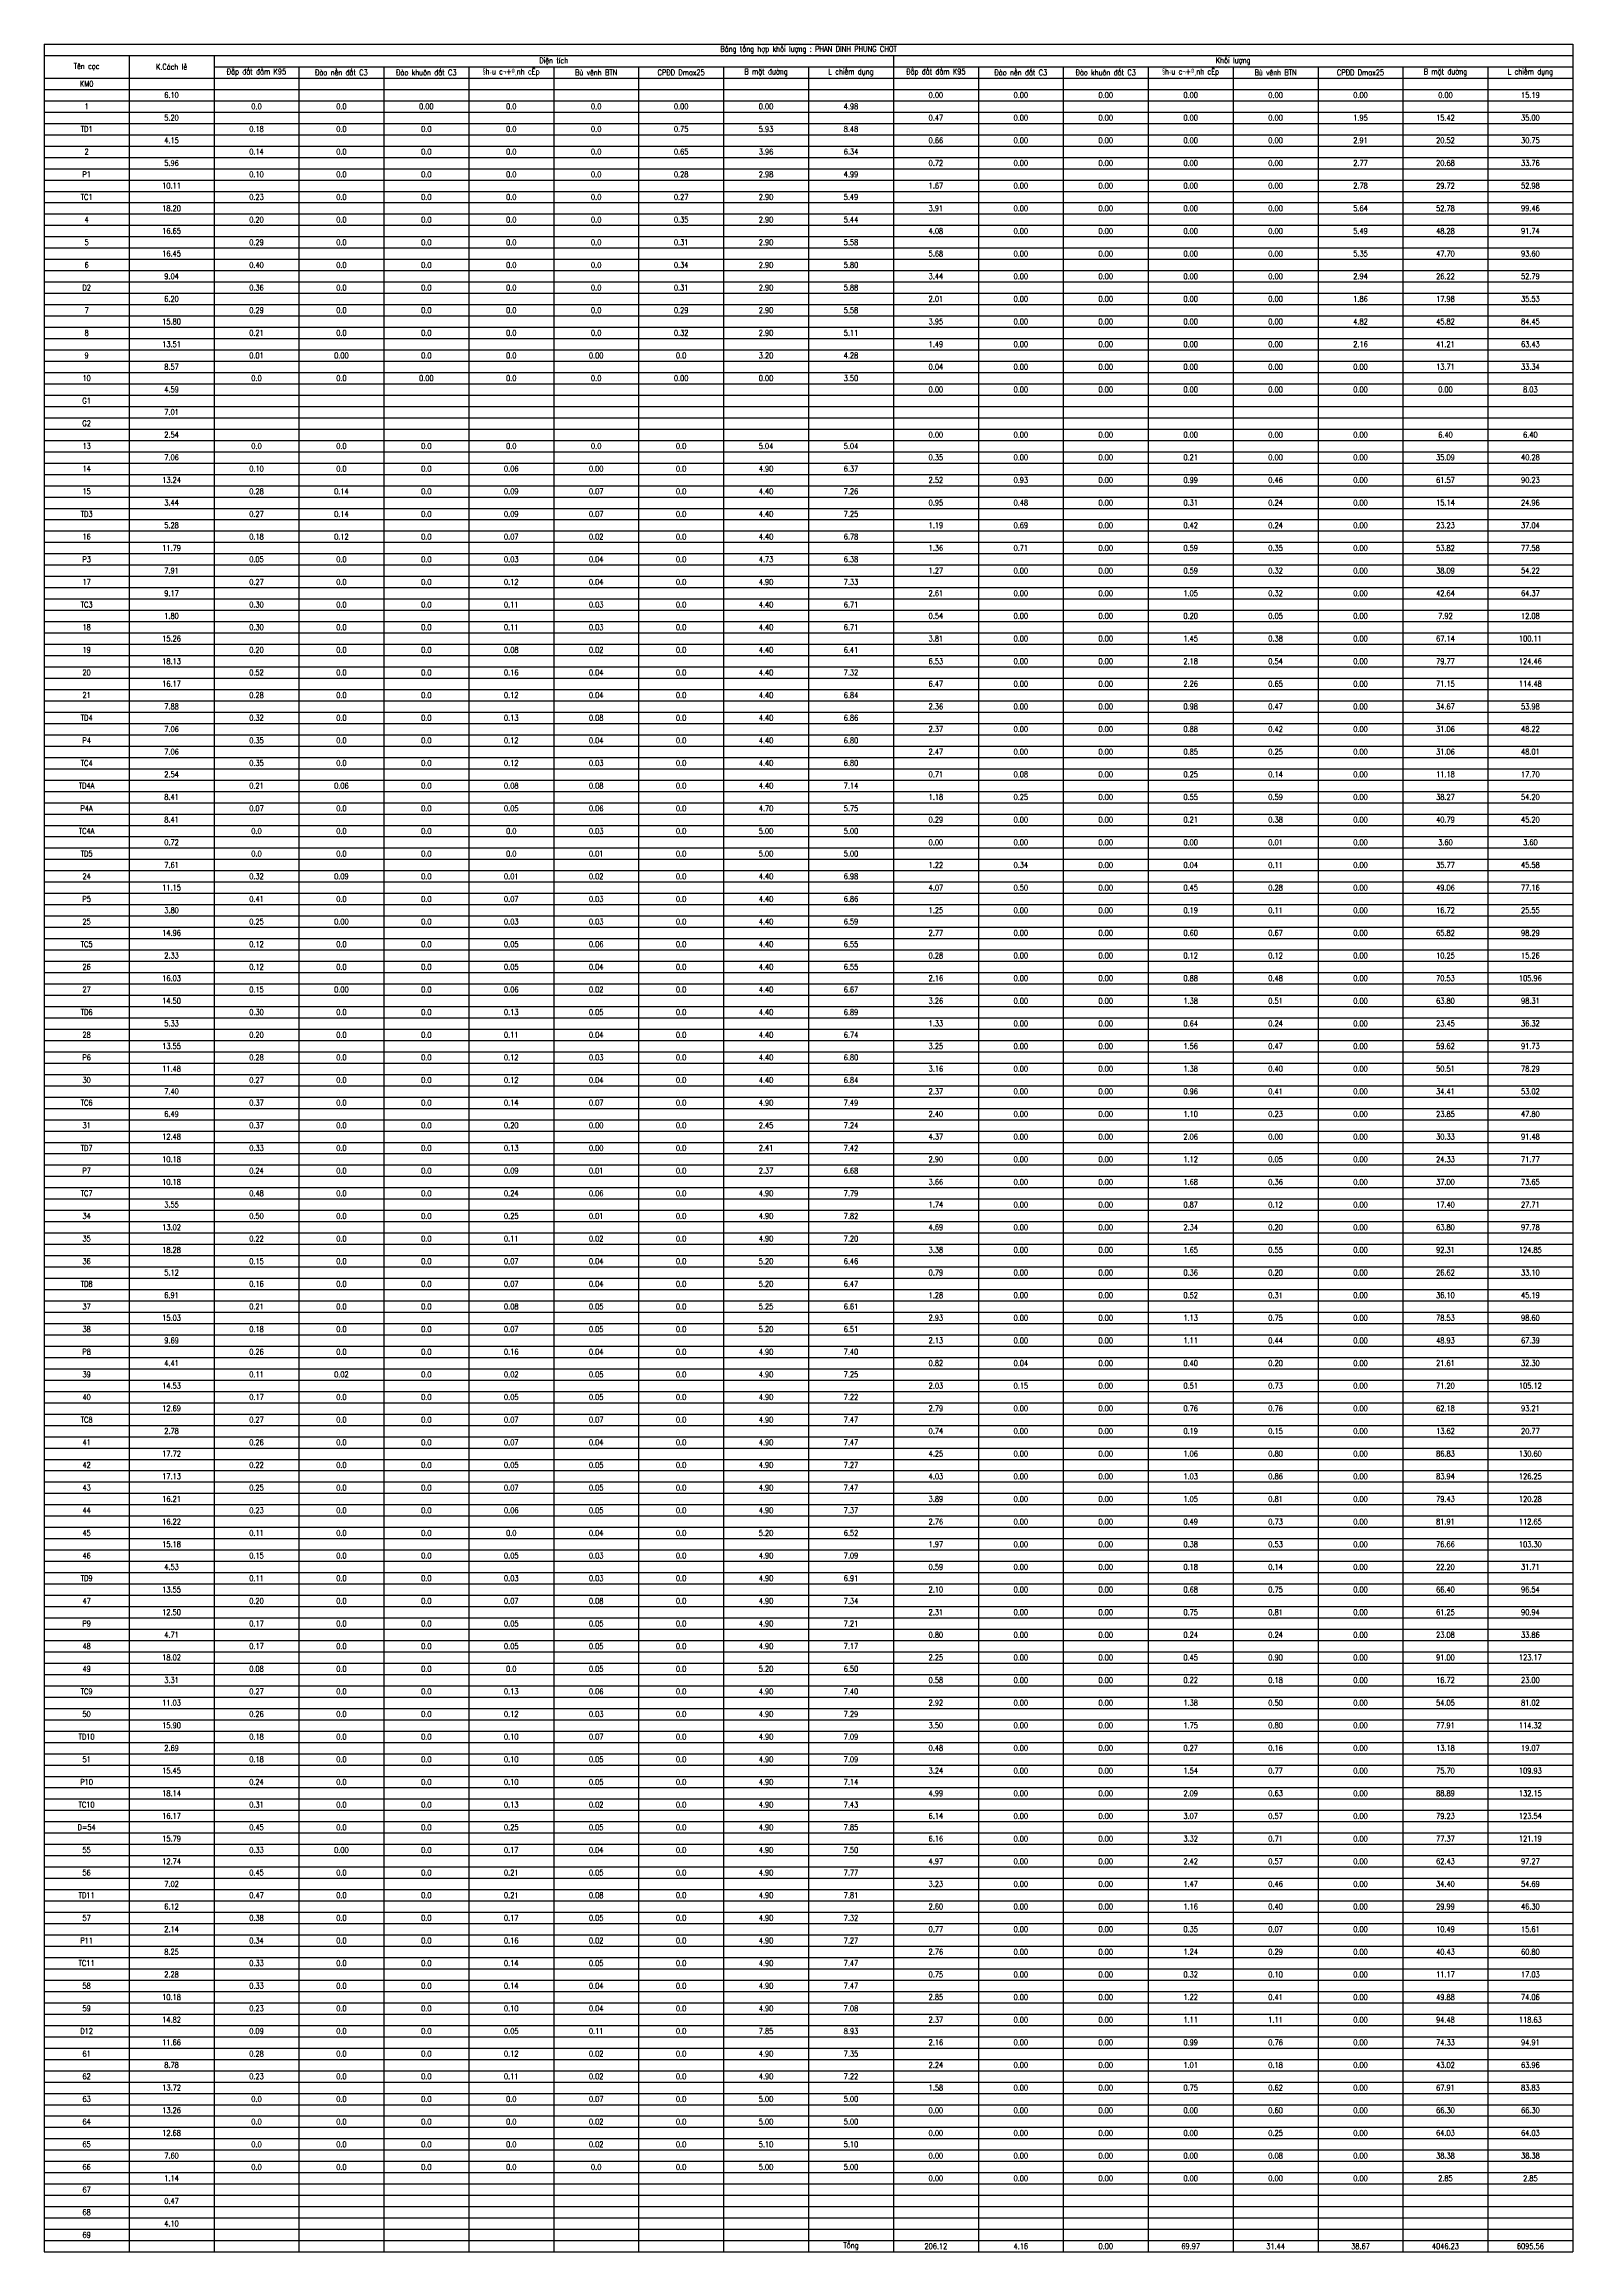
# Model space of a CAD drawing. Header units: centimetres. Extents: x 8901 to 10871, y -7016 to -5464.
# Drawn here: x 10331 to 10871, y -7016 to -6236 of the extents above; entities that cross this region are included whole.
import ezdxf

# ---------------------------------------------------------------- set-up
doc = ezdxf.new("R2010")
doc.units = ezdxf.units.CM
doc.header["$LTSCALE"] = 10
doc.header["$MEASUREMENT"] = 0
doc.layers.add('BangTongHop', color=7, linetype='Continuous')
doc.styles.get("Standard").update_dxf_attribs({"font": 'vnsimple.shx', "width": 0.7})

# ---------------------------------------------------------------- blocks, each defined once
blk = doc.blocks.new('*T15')
at = {"layer": 'BangTongHop', "color": 0, "linetype": 'ByBlock', "lineweight": -2}
for p, q in [((0, 0), (540, 0)), ((0, 0), (0, -780)), ((540, 0), (540, -780)), ((0, -4), (540, -4)), ((30, -4), (30, -780)), ((60, -4), (60, -780)), ((300, -4), (300, -780)), ((0, -12), (540, -12)), ((60, -8), (540, -8)), ((90, -8), (90, -780)), ((120, -8), (120, -780)), ((150, -8), (150, -780)), ((180, -8), (180, -780)), ((210, -8), (210, -780)), ((240, -8), (240, -780)), ((270, -8), (270, -780)), ((330, -8), (330, -780)), ((360, -8), (360, -780)), ((390, -8), (390, -780)), ((420, -8), (420, -780)), ((450, -8), (450, -780)), ((480, -8), (480, -780)), ((510, -8), (510, -780)), ((0, -16), (540, -16)), ((0, -20), (540, -20)), ((0, -24), (540, -24)), ((0, -28), (540, -28)), ((0, -32), (540, -32)), ((0, -36), (540, -36)), ((0, -40), (540, -40)), ((0, -44), (540, -44)), ((0, -48), (540, -48)), ((0, -52), (540, -52)), ((0, -56), (540, -56)), ((0, -60), (540, -60)), ((0, -64), (540, -64)), ((0, -68), (540, -68)), ((0, -72), (540, -72)), ((0, -76), (540, -76)), ((0, -80), (540, -80)), ((0, -84), (540, -84)), ((0, -88), (540, -88)), ((0, -92), (540, -92)), ((0, -96), (540, -96)), ((0, -100), (540, -100)), ((0, -104), (540, -104)), ((0, -108), (540, -108)), ((0, -112), (540, -112)), ((0, -116), (540, -116)), ((0, -120), (540, -120)), ((0, -124), (540, -124)), ((0, -128), (540, -128)), ((0, -132), (540, -132)), ((0, -136), (540, -136)), ((0, -140), (540, -140)), ((0, -144), (540, -144)), ((0, -148), (540, -148)), ((0, -152), (540, -152)), ((0, -156), (540, -156)), ((0, -160), (540, -160)), ((0, -164), (540, -164)), ((0, -168), (540, -168)), ((0, -172), (540, -172)), ((0, -176), (540, -176)), ((0, -180), (540, -180)), ((0, -184), (540, -184)), ((0, -188), (540, -188)), ((0, -192), (540, -192)), ((0, -196), (540, -196)), ((0, -200), (540, -200)), ((0, -204), (540, -204)), ((0, -208), (540, -208)), ((0, -212), (540, -212)), ((0, -216), (540, -216)), ((0, -220), (540, -220)), ((0, -224), (540, -224)), ((0, -228), (540, -228)), ((0, -232), (540, -232)), ((0, -236), (540, -236)), ((0, -240), (540, -240)), ((0, -244), (540, -244)), ((0, -248), (540, -248)), ((0, -252), (540, -252)), ((0, -256), (540, -256)), ((0, -260), (540, -260)), ((0, -264), (540, -264)), ((0, -268), (540, -268)), ((0, -272), (540, -272)), ((0, -276), (540, -276)), ((0, -280), (540, -280)), ((0, -284), (540, -284)), ((0, -288), (540, -288)), ((0, -292), (540, -292)), ((0, -296), (540, -296)), ((0, -300), (540, -300)), ((0, -304), (540, -304)), ((0, -308), (540, -308)), ((0, -312), (540, -312)), ((0, -316), (540, -316)), ((0, -320), (540, -320)), ((0, -324), (540, -324)), ((0, -328), (540, -328)), ((0, -332), (540, -332)), ((0, -336), (540, -336)), ((0, -340), (540, -340)), ((0, -344), (540, -344)), ((0, -348), (540, -348)), ((0, -352), (540, -352)), ((0, -356), (540, -356)), ((0, -360), (540, -360)), ((0, -364), (540, -364)), ((0, -368), (540, -368)), ((0, -372), (540, -372)), ((0, -376), (540, -376)), ((0, -380), (540, -380)), ((0, -384), (540, -384)), ((0, -388), (540, -388)), ((0, -392), (540, -392)), ((0, -396), (540, -396)), ((0, -400), (540, -400)), ((0, -404), (540, -404)), ((0, -408), (540, -408)), ((0, -412), (540, -412)), ((0, -416), (540, -416)), ((0, -420), (540, -420)), ((0, -424), (540, -424)), ((0, -428), (540, -428)), ((0, -432), (540, -432)), ((0, -436), (540, -436)), ((0, -440), (540, -440)), ((0, -444), (540, -444)), ((0, -448), (540, -448)), ((0, -452), (540, -452)), ((0, -456), (540, -456)), ((0, -460), (540, -460)), ((0, -464), (540, -464)), ((0, -468), (540, -468)), ((0, -472), (540, -472)), ((0, -476), (540, -476)), ((0, -480), (540, -480)), ((0, -484), (540, -484)), ((0, -488), (540, -488)), ((0, -492), (540, -492)), ((0, -496), (540, -496)), ((0, -500), (540, -500)), ((0, -504), (540, -504)), ((0, -508), (540, -508)), ((0, -512), (540, -512)), ((0, -516), (540, -516)), ((0, -520), (540, -520)), ((0, -524), (540, -524)), ((0, -528), (540, -528)), ((0, -532), (540, -532)), ((0, -536), (540, -536)), ((0, -540), (540, -540)), ((0, -544), (540, -544)), ((0, -548), (540, -548)), ((0, -552), (540, -552)), ((0, -556), (540, -556)), ((0, -560), (540, -560)), ((0, -564), (540, -564)), ((0, -568), (540, -568)), ((0, -572), (540, -572)), ((0, -576), (540, -576)), ((0, -580), (540, -580)), ((0, -584), (540, -584)), ((0, -588), (540, -588)), ((0, -592), (540, -592)), ((0, -596), (540, -596)), ((0, -600), (540, -600)), ((0, -604), (540, -604)), ((0, -608), (540, -608)), ((0, -612), (540, -612)), ((0, -616), (540, -616)), ((0, -620), (540, -620)), ((0, -624), (540, -624)), ((0, -628), (540, -628)), ((0, -632), (540, -632)), ((0, -636), (540, -636)), ((0, -640), (540, -640)), ((0, -644), (540, -644)), ((0, -648), (540, -648)), ((0, -652), (540, -652)), ((0, -656), (540, -656)), ((0, -660), (540, -660)), ((0, -664), (540, -664)), ((0, -668), (540, -668)), ((0, -672), (540, -672)), ((0, -676), (540, -676)), ((0, -680), (540, -680)), ((0, -684), (540, -684)), ((0, -688), (540, -688)), ((0, -692), (540, -692)), ((0, -696), (540, -696)), ((0, -700), (540, -700)), ((0, -704), (540, -704)), ((0, -708), (540, -708)), ((0, -712), (540, -712)), ((0, -716), (540, -716)), ((0, -720), (540, -720)), ((0, -724), (540, -724)), ((0, -728), (540, -728)), ((0, -732), (540, -732)), ((0, -736), (540, -736)), ((0, -740), (540, -740)), ((0, -744), (540, -744)), ((0, -748), (540, -748)), ((0, -752), (540, -752)), ((0, -756), (540, -756)), ((0, -760), (540, -760)), ((0, -764), (540, -764)), ((0, -768), (540, -768)), ((0, -772), (540, -772)), ((0, -776), (540, -776)), ((0, -780), (540, -780))]:
    blk.add_line(p, q, dxfattribs=at)
at = {"layer": 'BangTongHop', "color": 12, "char_height": 2, "attachment_point": 5}
for s, insert, width in [('Tªn cäc', (15, -8), 29.88), ('K.C¸ch lÎ', (45, -8), 29.88), ('DiÖn tÝch', (180, -6), 239.88), ('B¶ng tæng hîp khèi l\xadîng : PHAN DINH PHUNG CHOT', (270, -2), 539.88), ('Khèi l\xadîng', (420, -6), 239.88), ('KM0', (15, -14), 29.88), ('§¾p ®Êt ®Çm K95', (75, -10), 29.88), ('§µo nÒn ®Êt C3', (105, -10), 29.88), ('§µo khu«n ®Êt C3', (135, -10), 29.88), ('§h÷u c¬+®¸nh cÊp', (165, -10), 29.88), ('Bï vªnh BTN', (195, -10), 29.88), ('CP§D Dmax25', (225, -10), 29.88), ('B mÆt ®\xadêng', (255, -10), 29.88), ('L chiÕm dông', (285, -10), 29.88), ('§¾p ®Êt ®Çm K95', (315, -10), 29.88), ('§µo nÒn ®Êt C3', (345, -10), 29.88), ('§µo khu«n ®Êt C3', (375, -10), 29.88), ('§h÷u c¬+®¸nh cÊp', (405, -10), 29.88), ('Bï vªnh BTN', (435, -10), 29.88), ('CP§D Dmax25', (465, -10), 29.88), ('B mÆt ®\xadêng', (495, -10), 29.88), ('L chiÕm dông', (525, -10), 29.88), ('1', (15, -22), 29.88), ('6.10', (45, -18), 29.88), ('0.0', (75, -22), 29.88), ('0.0', (105, -22), 29.88), ('0.00', (135, -22), 29.88), ('0.0', (165, -22), 29.88), ('0.0', (195, -22), 29.88), ('0.00', (225, -22), 29.88), ('0.00', (255, -22), 29.88), ('4.98', (285, -22), 29.88), ('0.00', (315, -18), 29.88), ('0.00', (345, -18), 29.88), ('0.00', (375, -18), 29.88), ('0.00', (405, -18), 29.88), ('0.00', (435, -18), 29.88), ('0.00', (465, -18), 29.88), ('0.00', (495, -18), 29.88), ('15.19', (525, -18), 29.88), ('TD1', (15, -30), 29.88), ('5.20', (45, -26), 29.88), ('0.18', (75, -30), 29.88), ('0.0', (105, -30), 29.88), ('0.0', (135, -30), 29.88), ('0.0', (165, -30), 29.88), ('0.0', (195, -30), 29.88), ('0.75', (225, -30), 29.88), ('5.93', (255, -30), 29.88), ('8.48', (285, -30), 29.88), ('0.47', (315, -26), 29.88), ('0.00', (345, -26), 29.88), ('0.00', (375, -26), 29.88), ('0.00', (405, -26), 29.88), ('0.00', (435, -26), 29.88), ('1.95', (465, -26), 29.88), ('15.42', (495, -26), 29.88), ('35.00', (525, -26), 29.88), ('2', (15, -38), 29.88), ('4.15', (45, -34), 29.88), ('0.14', (75, -38), 29.88), ('0.0', (105, -38), 29.88), ('0.0', (135, -38), 29.88), ('0.0', (165, -38), 29.88), ('0.0', (195, -38), 29.88), ('0.65', (225, -38), 29.88), ('3.96', (255, -38), 29.88), ('6.34', (285, -38), 29.88), ('0.66', (315, -34), 29.88), ('0.00', (345, -34), 29.88), ('0.00', (375, -34), 29.88), ('0.00', (405, -34), 29.88), ('0.00', (435, -34), 29.88), ('2.91', (465, -34), 29.88), ('20.52', (495, -34), 29.88), ('30.75', (525, -34), 29.88), ('P1', (15, -46), 29.88), ('5.96', (45, -42), 29.88), ('0.10', (75, -46), 29.88), ('0.0', (105, -46), 29.88), ('0.0', (135, -46), 29.88), ('0.0', (165, -46), 29.88), ('0.0', (195, -46), 29.88), ('0.28', (225, -46), 29.88), ('2.98', (255, -46), 29.88), ('4.99', (285, -46), 29.88), ('0.72', (315, -42), 29.88), ('0.00', (345, -42), 29.88), ('0.00', (375, -42), 29.88), ('0.00', (405, -42), 29.88), ('0.00', (435, -42), 29.88), ('2.77', (465, -42), 29.88), ('20.68', (495, -42), 29.88), ('33.76', (525, -42), 29.88), ('TC1', (15, -54), 29.88), ('10.11', (45, -50), 29.88), ('0.23', (75, -54), 29.88), ('0.0', (105, -54), 29.88), ('0.0', (135, -54), 29.88), ('0.0', (165, -54), 29.88), ('0.0', (195, -54), 29.88), ('0.27', (225, -54), 29.88), ('2.90', (255, -54), 29.88), ('5.49', (285, -54), 29.88), ('1.67', (315, -50), 29.88), ('0.00', (345, -50), 29.88), ('0.00', (375, -50), 29.88), ('0.00', (405, -50), 29.88), ('0.00', (435, -50), 29.88), ('2.78', (465, -50), 29.88), ('29.72', (495, -50), 29.88), ('52.98', (525, -50), 29.88), ('4', (15, -62), 29.88), ('18.20', (45, -58), 29.88), ('0.20', (75, -62), 29.88), ('0.0', (105, -62), 29.88), ('0.0', (135, -62), 29.88), ('0.0', (165, -62), 29.88), ('0.0', (195, -62), 29.88), ('0.35', (225, -62), 29.88), ('2.90', (255, -62), 29.88), ('5.44', (285, -62), 29.88), ('3.91', (315, -58), 29.88), ('0.00', (345, -58), 29.88), ('0.00', (375, -58), 29.88), ('0.00', (405, -58), 29.88), ('0.00', (435, -58), 29.88), ('5.64', (465, -58), 29.88), ('52.78', (495, -58), 29.88), ('99.46', (525, -58), 29.88), ('5', (15, -70), 29.88), ('16.65', (45, -66), 29.88), ('0.29', (75, -70), 29.88), ('0.0', (105, -70), 29.88), ('0.0', (135, -70), 29.88), ('0.0', (165, -70), 29.88), ('0.0', (195, -70), 29.88), ('0.31', (225, -70), 29.88), ('2.90', (255, -70), 29.88), ('5.58', (285, -70), 29.88), ('4.08', (315, -66), 29.88), ('0.00', (345, -66), 29.88), ('0.00', (375, -66), 29.88), ('0.00', (405, -66), 29.88), ('0.00', (435, -66), 29.88), ('5.49', (465, -66), 29.88), ('48.28', (495, -66), 29.88), ('91.74', (525, -66), 29.88), ('6', (15, -78), 29.88), ('16.45', (45, -74), 29.88), ('0.40', (75, -78), 29.88), ('0.0', (105, -78), 29.88), ('0.0', (135, -78), 29.88), ('0.0', (165, -78), 29.88), ('0.0', (195, -78), 29.88), ('0.34', (225, -78), 29.88), ('2.90', (255, -78), 29.88), ('5.80', (285, -78), 29.88), ('5.68', (315, -74), 29.88), ('0.00', (345, -74), 29.88), ('0.00', (375, -74), 29.88), ('0.00', (405, -74), 29.88), ('0.00', (435, -74), 29.88), ('5.35', (465, -74), 29.88), ('47.70', (495, -74), 29.88), ('93.60', (525, -74), 29.88), ('D2', (15, -86), 29.88), ('9.04', (45, -82), 29.88), ('0.36', (75, -86), 29.88), ('0.0', (105, -86), 29.88), ('0.0', (135, -86), 29.88), ('0.0', (165, -86), 29.88), ('0.0', (195, -86), 29.88), ('0.31', (225, -86), 29.88), ('2.90', (255, -86), 29.88), ('5.88', (285, -86), 29.88), ('3.44', (315, -82), 29.88), ('0.00', (345, -82), 29.88), ('0.00', (375, -82), 29.88), ('0.00', (405, -82), 29.88), ('0.00', (435, -82), 29.88), ('2.94', (465, -82), 29.88), ('26.22', (495, -82), 29.88), ('52.79', (525, -82), 29.88), ('7', (15, -94), 29.88), ('6.20', (45, -90), 29.88), ('0.29', (75, -94), 29.88), ('0.0', (105, -94), 29.88), ('0.0', (135, -94), 29.88), ('0.0', (165, -94), 29.88), ('0.0', (195, -94), 29.88), ('0.29', (225, -94), 29.88), ('2.90', (255, -94), 29.88), ('5.58', (285, -94), 29.88), ('2.01', (315, -90), 29.88), ('0.00', (345, -90), 29.88), ('0.00', (375, -90), 29.88), ('0.00', (405, -90), 29.88), ('0.00', (435, -90), 29.88), ('1.86', (465, -90), 29.88), ('17.98', (495, -90), 29.88), ('35.53', (525, -90), 29.88), ('8', (15, -102), 29.88), ('15.80', (45, -98), 29.88), ('0.21', (75, -102), 29.88), ('0.0', (105, -102), 29.88), ('0.0', (135, -102), 29.88), ('0.0', (165, -102), 29.88), ('0.0', (195, -102), 29.88), ('0.32', (225, -102), 29.88), ('2.90', (255, -102), 29.88), ('5.11', (285, -102), 29.88), ('3.95', (315, -98), 29.88), ('0.00', (345, -98), 29.88), ('0.00', (375, -98), 29.88), ('0.00', (405, -98), 29.88), ('0.00', (435, -98), 29.88), ('4.82', (465, -98), 29.88), ('45.82', (495, -98), 29.88), ('84.45', (525, -98), 29.88), ('9', (15, -110), 29.88), ('13.51', (45, -106), 29.88), ('0.01', (75, -110), 29.88), ('0.00', (105, -110), 29.88), ('0.0', (135, -110), 29.88), ('0.0', (165, -110), 29.88), ('0.00', (195, -110), 29.88), ('0.0', (225, -110), 29.88), ('3.20', (255, -110), 29.88), ('4.28', (285, -110), 29.88), ('1.49', (315, -106), 29.88), ('0.00', (345, -106), 29.88), ('0.00', (375, -106), 29.88), ('0.00', (405, -106), 29.88), ('0.00', (435, -106), 29.88), ('2.16', (465, -106), 29.88), ('41.21', (495, -106), 29.88), ('63.43', (525, -106), 29.88), ('8.57', (45, -114), 29.88), ('0.04', (315, -114), 29.88), ('0.00', (345, -114), 29.88), ('0.00', (375, -114), 29.88), ('0.00', (405, -114), 29.88), ('0.00', (435, -114), 29.88), ('0.00', (465, -114), 29.88), ('13.71', (495, -114), 29.88), ('33.34', (525, -114), 29.88), ('10', (15, -118), 29.88), ('4.59', (45, -122), 29.88), ('0.0', (75, -118), 29.88), ('0.0', (105, -118), 29.88), ('0.00', (135, -118), 29.88), ('0.0', (165, -118), 29.88), ('0.0', (195, -118), 29.88), ('0.00', (225, -118), 29.88), ('0.00', (255, -118), 29.88), ('3.50', (285, -118), 29.88), ('0.00', (315, -122), 29.88), ('0.00', (345, -122), 29.88), ('0.00', (375, -122), 29.88), ('0.00', (405, -122), 29.88), ('0.00', (435, -122), 29.88), ('0.00', (465, -122), 29.88), ('0.00', (495, -122), 29.88), ('8.03', (525, -122), 29.88), ('G1', (15, -126), 29.88), ('7.01', (45, -130), 29.88), ('G2', (15, -134), 29.88), ('2.54', (45, -138), 29.88), ('0.00', (315, -138), 29.88), ('0.00', (345, -138), 29.88), ('0.00', (375, -138), 29.88), ('0.00', (405, -138), 29.88), ('0.00', (435, -138), 29.88), ('0.00', (465, -138), 29.88), ('6.40', (495, -138), 29.88), ('6.40', (525, -138), 29.88), ('13', (15, -142), 29.88), ('7.06', (45, -146), 29.88), ('0.0', (75, -142), 29.88), ('0.0', (105, -142), 29.88), ('0.0', (135, -142), 29.88), ('0.0', (165, -142), 29.88), ('0.0', (195, -142), 29.88), ('0.0', (225, -142), 29.88), ('5.04', (255, -142), 29.88), ('5.04', (285, -142), 29.88), ('0.35', (315, -146), 29.88), ('0.00', (345, -146), 29.88), ('0.00', (375, -146), 29.88), ('0.21', (405, -146), 29.88), ('0.00', (435, -146), 29.88), ('0.00', (465, -146), 29.88), ('35.09', (495, -146), 29.88), ('40.28', (525, -146), 29.88), ('14', (15, -150), 29.88), ('13.24', (45, -154), 29.88), ('0.10', (75, -150), 29.88), ('0.0', (105, -150), 29.88), ('0.0', (135, -150), 29.88), ('0.06', (165, -150), 29.88), ('0.00', (195, -150), 29.88), ('0.0', (225, -150), 29.88), ('4.90', (255, -150), 29.88), ('6.37', (285, -150), 29.88), ('2.52', (315, -154), 29.88), ('0.93', (345, -154), 29.88), ('0.00', (375, -154), 29.88), ('0.99', (405, -154), 29.88), ('0.46', (435, -154), 29.88), ('0.00', (465, -154), 29.88), ('61.57', (495, -154), 29.88), ('90.23', (525, -154), 29.88), ('15', (15, -158), 29.88), ('3.44', (45, -162), 29.88), ('0.28', (75, -158), 29.88), ('0.14', (105, -158), 29.88), ('0.0', (135, -158), 29.88), ('0.09', (165, -158), 29.88), ('0.07', (195, -158), 29.88), ('0.0', (225, -158), 29.88), ('4.40', (255, -158), 29.88), ('7.26', (285, -158), 29.88), ('0.95', (315, -162), 29.88), ('0.48', (345, -162), 29.88), ('0.00', (375, -162), 29.88), ('0.31', (405, -162), 29.88), ('0.24', (435, -162), 29.88), ('0.00', (465, -162), 29.88), ('15.14', (495, -162), 29.88), ('24.96', (525, -162), 29.88), ('TD3', (15, -166), 29.88), ('5.28', (45, -170), 29.88), ('0.27', (75, -166), 29.88), ('0.14', (105, -166), 29.88), ('0.0', (135, -166), 29.88), ('0.09', (165, -166), 29.88), ('0.07', (195, -166), 29.88), ('0.0', (225, -166), 29.88), ('4.40', (255, -166), 29.88), ('7.25', (285, -166), 29.88), ('1.19', (315, -170), 29.88), ('0.69', (345, -170), 29.88), ('0.00', (375, -170), 29.88), ('0.42', (405, -170), 29.88), ('0.24', (435, -170), 29.88), ('0.00', (465, -170), 29.88), ('23.23', (495, -170), 29.88), ('37.04', (525, -170), 29.88), ('16', (15, -174), 29.88), ('11.79', (45, -178), 29.88), ('0.18', (75, -174), 29.88), ('0.12', (105, -174), 29.88), ('0.0', (135, -174), 29.88), ('0.07', (165, -174), 29.88), ('0.02', (195, -174), 29.88), ('0.0', (225, -174), 29.88), ('4.40', (255, -174), 29.88), ('6.78', (285, -174), 29.88), ('1.36', (315, -178), 29.88), ('0.71', (345, -178), 29.88), ('0.00', (375, -178), 29.88), ('0.59', (405, -178), 29.88), ('0.35', (435, -178), 29.88), ('0.00', (465, -178), 29.88), ('53.82', (495, -178), 29.88), ('77.58', (525, -178), 29.88), ('P3', (15, -182), 29.88), ('7.91', (45, -186), 29.88), ('0.05', (75, -182), 29.88), ('0.0', (105, -182), 29.88), ('0.0', (135, -182), 29.88), ('0.03', (165, -182), 29.88), ('0.04', (195, -182), 29.88), ('0.0', (225, -182), 29.88), ('4.73', (255, -182), 29.88), ('6.38', (285, -182), 29.88), ('1.27', (315, -186), 29.88), ('0.00', (345, -186), 29.88), ('0.00', (375, -186), 29.88), ('0.59', (405, -186), 29.88), ('0.32', (435, -186), 29.88), ('0.00', (465, -186), 29.88), ('38.09', (495, -186), 29.88), ('54.22', (525, -186), 29.88), ('17', (15, -190), 29.88), ('9.17', (45, -194), 29.88), ('0.27', (75, -190), 29.88), ('0.0', (105, -190), 29.88), ('0.0', (135, -190), 29.88), ('0.12', (165, -190), 29.88), ('0.04', (195, -190), 29.88), ('0.0', (225, -190), 29.88), ('4.90', (255, -190), 29.88), ('7.33', (285, -190), 29.88), ('2.61', (315, -194), 29.88), ('0.00', (345, -194), 29.88), ('0.00', (375, -194), 29.88), ('1.05', (405, -194), 29.88), ('0.32', (435, -194), 29.88), ('0.00', (465, -194), 29.88), ('42.64', (495, -194), 29.88), ('64.37', (525, -194), 29.88), ('TC3', (15, -198), 29.88), ('1.80', (45, -202), 29.88), ('0.30', (75, -198), 29.88), ('0.0', (105, -198), 29.88), ('0.0', (135, -198), 29.88), ('0.11', (165, -198), 29.88), ('0.03', (195, -198), 29.88), ('0.0', (225, -198), 29.88), ('4.40', (255, -198), 29.88), ('6.71', (285, -198), 29.88), ('0.54', (315, -202), 29.88), ('0.00', (345, -202), 29.88), ('0.00', (375, -202), 29.88), ('0.20', (405, -202), 29.88), ('0.05', (435, -202), 29.88), ('0.00', (465, -202), 29.88), ('7.92', (495, -202), 29.88), ('12.08', (525, -202), 29.88), ('18', (15, -206), 29.88), ('15.26', (45, -210), 29.88), ('0.30', (75, -206), 29.88), ('0.0', (105, -206), 29.88), ('0.0', (135, -206), 29.88), ('0.11', (165, -206), 29.88), ('0.03', (195, -206), 29.88), ('0.0', (225, -206), 29.88), ('4.40', (255, -206), 29.88), ('6.71', (285, -206), 29.88), ('3.81', (315, -210), 29.88), ('0.00', (345, -210), 29.88), ('0.00', (375, -210), 29.88), ('1.45', (405, -210), 29.88), ('0.38', (435, -210), 29.88), ('0.00', (465, -210), 29.88), ('67.14', (495, -210), 29.88), ('100.11', (525, -210), 29.88), ('19', (15, -214), 29.88), ('18.13', (45, -218), 29.88), ('0.20', (75, -214), 29.88), ('0.0', (105, -214), 29.88), ('0.0', (135, -214), 29.88), ('0.08', (165, -214), 29.88), ('0.02', (195, -214), 29.88), ('0.0', (225, -214), 29.88), ('4.40', (255, -214), 29.88), ('6.41', (285, -214), 29.88), ('6.53', (315, -218), 29.88), ('0.00', (345, -218), 29.88), ('0.00', (375, -218), 29.88), ('2.18', (405, -218), 29.88), ('0.54', (435, -218), 29.88), ('0.00', (465, -218), 29.88), ('79.77', (495, -218), 29.88), ('124.46', (525, -218), 29.88), ('20', (15, -222), 29.88), ('16.17', (45, -226), 29.88), ('0.52', (75, -222), 29.88), ('0.0', (105, -222), 29.88), ('0.0', (135, -222), 29.88), ('0.16', (165, -222), 29.88), ('0.04', (195, -222), 29.88), ('0.0', (225, -222), 29.88), ('4.40', (255, -222), 29.88), ('7.32', (285, -222), 29.88), ('6.47', (315, -226), 29.88), ('0.00', (345, -226), 29.88), ('0.00', (375, -226), 29.88), ('2.26', (405, -226), 29.88), ('0.65', (435, -226), 29.88), ('0.00', (465, -226), 29.88), ('71.15', (495, -226), 29.88), ('114.48', (525, -226), 29.88), ('21', (15, -230), 29.88), ('7.88', (45, -234), 29.88), ('0.28', (75, -230), 29.88), ('0.0', (105, -230), 29.88), ('0.0', (135, -230), 29.88), ('0.12', (165, -230), 29.88), ('0.04', (195, -230), 29.88), ('0.0', (225, -230), 29.88), ('4.40', (255, -230), 29.88), ('6.84', (285, -230), 29.88), ('2.36', (315, -234), 29.88), ('0.00', (345, -234), 29.88), ('0.00', (375, -234), 29.88), ('0.98', (405, -234), 29.88), ('0.47', (435, -234), 29.88), ('0.00', (465, -234), 29.88), ('34.67', (495, -234), 29.88), ('53.98', (525, -234), 29.88), ('TD4', (15, -238), 29.88), ('7.06', (45, -242), 29.88), ('0.32', (75, -238), 29.88), ('0.0', (105, -238), 29.88), ('0.0', (135, -238), 29.88), ('0.13', (165, -238), 29.88), ('0.08', (195, -238), 29.88), ('0.0', (225, -238), 29.88), ('4.40', (255, -238), 29.88), ('6.86', (285, -238), 29.88), ('2.37', (315, -242), 29.88), ('0.00', (345, -242), 29.88), ('0.00', (375, -242), 29.88), ('0.88', (405, -242), 29.88), ('0.42', (435, -242), 29.88), ('0.00', (465, -242), 29.88), ('31.06', (495, -242), 29.88), ('48.22', (525, -242), 29.88), ('P4', (15, -246), 29.88), ('7.06', (45, -250), 29.88), ('0.35', (75, -246), 29.88), ('0.0', (105, -246), 29.88), ('0.0', (135, -246), 29.88), ('0.12', (165, -246), 29.88), ('0.04', (195, -246), 29.88), ('0.0', (225, -246), 29.88), ('4.40', (255, -246), 29.88), ('6.80', (285, -246), 29.88), ('2.47', (315, -250), 29.88), ('0.00', (345, -250), 29.88), ('0.00', (375, -250), 29.88), ('0.85', (405, -250), 29.88), ('0.25', (435, -250), 29.88), ('0.00', (465, -250), 29.88), ('31.06', (495, -250), 29.88), ('48.01', (525, -250), 29.88), ('TC4', (15, -254), 29.88), ('2.54', (45, -258), 29.88), ('0.35', (75, -254), 29.88), ('0.0', (105, -254), 29.88), ('0.0', (135, -254), 29.88), ('0.12', (165, -254), 29.88), ('0.03', (195, -254), 29.88), ('0.0', (225, -254), 29.88), ('4.40', (255, -254), 29.88), ('6.80', (285, -254), 29.88), ('0.71', (315, -258), 29.88), ('0.08', (345, -258), 29.88), ('0.00', (375, -258), 29.88), ('0.25', (405, -258), 29.88), ('0.14', (435, -258), 29.88), ('0.00', (465, -258), 29.88), ('11.18', (495, -258), 29.88), ('17.70', (525, -258), 29.88), ('TD4A', (15, -262), 29.88), ('8.41', (45, -266), 29.88), ('0.21', (75, -262), 29.88), ('0.06', (105, -262), 29.88), ('0.0', (135, -262), 29.88), ('0.08', (165, -262), 29.88), ('0.08', (195, -262), 29.88), ('0.0', (225, -262), 29.88), ('4.40', (255, -262), 29.88), ('7.14', (285, -262), 29.88), ('1.18', (315, -266), 29.88), ('0.25', (345, -266), 29.88), ('0.00', (375, -266), 29.88), ('0.55', (405, -266), 29.88), ('0.59', (435, -266), 29.88), ('0.00', (465, -266), 29.88), ('38.27', (495, -266), 29.88), ('54.20', (525, -266), 29.88), ('P4A', (15, -270), 29.88), ('0.07', (75, -270), 29.88), ('0.0', (105, -270), 29.88), ('0.0', (135, -270), 29.88), ('0.05', (165, -270), 29.88), ('0.06', (195, -270), 29.88), ('0.0', (225, -270), 29.88), ('4.70', (255, -270), 29.88), ('5.75', (285, -270), 29.88), ('TC4A', (15, -278), 29.88), ('8.41', (45, -274), 29.88), ('0.0', (75, -278), 29.88), ('0.0', (105, -278), 29.88), ('0.0', (135, -278), 29.88), ('0.0', (165, -278), 29.88), ('0.03', (195, -278), 29.88), ('0.0', (225, -278), 29.88), ('5.00', (255, -278), 29.88), ('5.00', (285, -278), 29.88), ('0.29', (315, -274), 29.88), ('0.00', (345, -274), 29.88), ('0.00', (375, -274), 29.88), ('0.21', (405, -274), 29.88), ('0.38', (435, -274), 29.88), ('0.00', (465, -274), 29.88), ('40.79', (495, -274), 29.88), ('45.20', (525, -274), 29.88), ('TD5', (15, -286), 29.88), ('0.72', (45, -282), 29.88), ('0.0', (75, -286), 29.88), ('0.0', (105, -286), 29.88), ('0.0', (135, -286), 29.88), ('0.0', (165, -286), 29.88), ('0.01', (195, -286), 29.88), ('0.0', (225, -286), 29.88), ('5.00', (255, -286), 29.88), ('5.00', (285, -286), 29.88), ('0.00', (315, -282), 29.88), ('0.00', (345, -282), 29.88), ('0.00', (375, -282), 29.88), ('0.00', (405, -282), 29.88), ('0.01', (435, -282), 29.88), ('0.00', (465, -282), 29.88), ('3.60', (495, -282), 29.88), ('3.60', (525, -282), 29.88), ('24', (15, -294), 29.88), ('7.61', (45, -290), 29.88), ('0.32', (75, -294), 29.88), ('0.09', (105, -294), 29.88), ('0.0', (135, -294), 29.88), ('0.01', (165, -294), 29.88), ('0.02', (195, -294), 29.88), ('0.0', (225, -294), 29.88), ('4.40', (255, -294), 29.88), ('6.98', (285, -294), 29.88), ('1.22', (315, -290), 29.88), ('0.34', (345, -290), 29.88), ('0.00', (375, -290), 29.88), ('0.04', (405, -290), 29.88), ('0.11', (435, -290), 29.88), ('0.00', (465, -290), 29.88), ('35.77', (495, -290), 29.88), ('45.58', (525, -290), 29.88), ('P5', (15, -302), 29.88), ('11.15', (45, -298), 29.88), ('0.41', (75, -302), 29.88), ('0.0', (105, -302), 29.88), ('0.0', (135, -302), 29.88), ('0.07', (165, -302), 29.88), ('0.03', (195, -302), 29.88), ('0.0', (225, -302), 29.88), ('4.40', (255, -302), 29.88), ('6.86', (285, -302), 29.88), ('4.07', (315, -298), 29.88), ('0.50', (345, -298), 29.88), ('0.00', (375, -298), 29.88), ('0.45', (405, -298), 29.88), ('0.28', (435, -298), 29.88), ('0.00', (465, -298), 29.88), ('49.06', (495, -298), 29.88), ('77.16', (525, -298), 29.88), ('25', (15, -310), 29.88), ('3.80', (45, -306), 29.88), ('0.25', (75, -310), 29.88), ('0.00', (105, -310), 29.88), ('0.0', (135, -310), 29.88), ('0.03', (165, -310), 29.88), ('0.03', (195, -310), 29.88), ('0.0', (225, -310), 29.88), ('4.40', (255, -310), 29.88), ('6.59', (285, -310), 29.88), ('1.25', (315, -306), 29.88), ('0.00', (345, -306), 29.88), ('0.00', (375, -306), 29.88), ('0.19', (405, -306), 29.88), ('0.11', (435, -306), 29.88), ('0.00', (465, -306), 29.88), ('16.72', (495, -306), 29.88), ('25.55', (525, -306), 29.88), ('TC5', (15, -318), 29.88), ('14.96', (45, -314), 29.88), ('0.12', (75, -318), 29.88), ('0.0', (105, -318), 29.88), ('0.0', (135, -318), 29.88), ('0.05', (165, -318), 29.88), ('0.06', (195, -318), 29.88), ('0.0', (225, -318), 29.88), ('4.40', (255, -318), 29.88), ('6.55', (285, -318), 29.88), ('2.77', (315, -314), 29.88), ('0.00', (345, -314), 29.88), ('0.00', (375, -314), 29.88), ('0.60', (405, -314), 29.88), ('0.67', (435, -314), 29.88), ('0.00', (465, -314), 29.88), ('65.82', (495, -314), 29.88), ('98.29', (525, -314), 29.88), ('26', (15, -326), 29.88), ('2.33', (45, -322), 29.88), ('0.12', (75, -326), 29.88), ('0.0', (105, -326), 29.88), ('0.0', (135, -326), 29.88), ('0.05', (165, -326), 29.88), ('0.04', (195, -326), 29.88), ('0.0', (225, -326), 29.88), ('4.40', (255, -326), 29.88), ('6.55', (285, -326), 29.88), ('0.28', (315, -322), 29.88), ('0.00', (345, -322), 29.88), ('0.00', (375, -322), 29.88), ('0.12', (405, -322), 29.88), ('0.12', (435, -322), 29.88), ('0.00', (465, -322), 29.88), ('10.25', (495, -322), 29.88), ('15.26', (525, -322), 29.88), ('27', (15, -334), 29.88), ('16.03', (45, -330), 29.88), ('0.15', (75, -334), 29.88), ('0.00', (105, -334), 29.88), ('0.0', (135, -334), 29.88), ('0.06', (165, -334), 29.88), ('0.02', (195, -334), 29.88), ('0.0', (225, -334), 29.88), ('4.40', (255, -334), 29.88), ('6.67', (285, -334), 29.88), ('2.16', (315, -330), 29.88), ('0.00', (345, -330), 29.88), ('0.00', (375, -330), 29.88), ('0.88', (405, -330), 29.88), ('0.48', (435, -330), 29.88), ('0.00', (465, -330), 29.88), ('70.53', (495, -330), 29.88), ('105.96', (525, -330), 29.88), ('TD6', (15, -342), 29.88), ('14.50', (45, -338), 29.88), ('0.30', (75, -342), 29.88), ('0.0', (105, -342), 29.88), ('0.0', (135, -342), 29.88), ('0.13', (165, -342), 29.88), ('0.05', (195, -342), 29.88), ('0.0', (225, -342), 29.88), ('4.40', (255, -342), 29.88), ('6.89', (285, -342), 29.88), ('3.26', (315, -338), 29.88), ('0.00', (345, -338), 29.88), ('0.00', (375, -338), 29.88), ('1.38', (405, -338), 29.88), ('0.51', (435, -338), 29.88), ('0.00', (465, -338), 29.88), ('63.80', (495, -338), 29.88), ('98.31', (525, -338), 29.88), ('28', (15, -350), 29.88), ('5.33', (45, -346), 29.88), ('0.20', (75, -350), 29.88), ('0.0', (105, -350), 29.88), ('0.0', (135, -350), 29.88), ('0.11', (165, -350), 29.88), ('0.04', (195, -350), 29.88), ('0.0', (225, -350), 29.88), ('4.40', (255, -350), 29.88), ('6.74', (285, -350), 29.88), ('1.33', (315, -346), 29.88), ('0.00', (345, -346), 29.88), ('0.00', (375, -346), 29.88), ('0.64', (405, -346), 29.88), ('0.24', (435, -346), 29.88), ('0.00', (465, -346), 29.88), ('23.45', (495, -346), 29.88), ('36.32', (525, -346), 29.88), ('P6', (15, -358), 29.88), ('13.55', (45, -354), 29.88), ('0.28', (75, -358), 29.88), ('0.0', (105, -358), 29.88), ('0.0', (135, -358), 29.88), ('0.12', (165, -358), 29.88), ('0.03', (195, -358), 29.88), ('0.0', (225, -358), 29.88), ('4.40', (255, -358), 29.88), ('6.80', (285, -358), 29.88), ('3.25', (315, -354), 29.88), ('0.00', (345, -354), 29.88), ('0.00', (375, -354), 29.88), ('1.56', (405, -354), 29.88), ('0.47', (435, -354), 29.88), ('0.00', (465, -354), 29.88), ('59.62', (495, -354), 29.88), ('91.73', (525, -354), 29.88), ('30', (15, -366), 29.88), ('11.48', (45, -362), 29.88), ('0.27', (75, -366), 29.88), ('0.0', (105, -366), 29.88), ('0.0', (135, -366), 29.88), ('0.12', (165, -366), 29.88), ('0.04', (195, -366), 29.88), ('0.0', (225, -366), 29.88), ('4.40', (255, -366), 29.88), ('6.84', (285, -366), 29.88), ('3.16', (315, -362), 29.88), ('0.00', (345, -362), 29.88), ('0.00', (375, -362), 29.88), ('1.38', (405, -362), 29.88), ('0.40', (435, -362), 29.88), ('0.00', (465, -362), 29.88), ('50.51', (495, -362), 29.88), ('78.29', (525, -362), 29.88), ('TC6', (15, -374), 29.88), ('7.40', (45, -370), 29.88), ('0.37', (75, -374), 29.88), ('0.0', (105, -374), 29.88), ('0.0', (135, -374), 29.88), ('0.14', (165, -374), 29.88), ('0.07', (195, -374), 29.88), ('0.0', (225, -374), 29.88), ('4.90', (255, -374), 29.88), ('7.49', (285, -374), 29.88), ('2.37', (315, -370), 29.88), ('0.00', (345, -370), 29.88), ('0.00', (375, -370), 29.88), ('0.96', (405, -370), 29.88), ('0.41', (435, -370), 29.88), ('0.00', (465, -370), 29.88), ('34.41', (495, -370), 29.88), ('53.02', (525, -370), 29.88), ('31', (15, -382), 29.88), ('6.49', (45, -378), 29.88), ('0.37', (75, -382), 29.88), ('0.0', (105, -382), 29.88), ('0.0', (135, -382), 29.88), ('0.20', (165, -382), 29.88), ('0.00', (195, -382), 29.88), ('0.0', (225, -382), 29.88), ('2.45', (255, -382), 29.88), ('7.24', (285, -382), 29.88), ('2.40', (315, -378), 29.88), ('0.00', (345, -378), 29.88), ('0.00', (375, -378), 29.88), ('1.10', (405, -378), 29.88), ('0.23', (435, -378), 29.88), ('0.00', (465, -378), 29.88), ('23.85', (495, -378), 29.88), ('47.80', (525, -378), 29.88), ('TD7', (15, -390), 29.88), ('12.48', (45, -386), 29.88), ('0.33', (75, -390), 29.88), ('0.0', (105, -390), 29.88), ('0.0', (135, -390), 29.88), ('0.13', (165, -390), 29.88), ('0.00', (195, -390), 29.88), ('0.0', (225, -390), 29.88), ('2.41', (255, -390), 29.88), ('7.42', (285, -390), 29.88), ('4.37', (315, -386), 29.88), ('0.00', (345, -386), 29.88), ('0.00', (375, -386), 29.88), ('2.06', (405, -386), 29.88), ('0.00', (435, -386), 29.88), ('0.00', (465, -386), 29.88), ('30.33', (495, -386), 29.88), ('91.48', (525, -386), 29.88), ('P7', (15, -398), 29.88), ('10.18', (45, -394), 29.88), ('0.24', (75, -398), 29.88), ('0.0', (105, -398), 29.88), ('0.0', (135, -398), 29.88), ('0.09', (165, -398), 29.88), ('0.01', (195, -398), 29.88), ('0.0', (225, -398), 29.88), ('2.37', (255, -398), 29.88), ('6.68', (285, -398), 29.88), ('2.90', (315, -394), 29.88), ('0.00', (345, -394), 29.88), ('0.00', (375, -394), 29.88), ('1.12', (405, -394), 29.88), ('0.05', (435, -394), 29.88), ('0.00', (465, -394), 29.88), ('24.33', (495, -394), 29.88), ('71.77', (525, -394), 29.88), ('TC7', (15, -406), 29.88), ('10.18', (45, -402), 29.88), ('0.48', (75, -406), 29.88), ('0.0', (105, -406), 29.88), ('0.0', (135, -406), 29.88), ('0.24', (165, -406), 29.88), ('0.06', (195, -406), 29.88), ('0.0', (225, -406), 29.88), ('4.90', (255, -406), 29.88), ('7.79', (285, -406), 29.88), ('3.66', (315, -402), 29.88), ('0.00', (345, -402), 29.88), ('0.00', (375, -402), 29.88), ('1.68', (405, -402), 29.88), ('0.36', (435, -402), 29.88), ('0.00', (465, -402), 29.88), ('37.00', (495, -402), 29.88), ('73.65', (525, -402), 29.88), ('34', (15, -414), 29.88), ('3.55', (45, -410), 29.88), ('0.50', (75, -414), 29.88), ('0.0', (105, -414), 29.88), ('0.0', (135, -414), 29.88), ('0.25', (165, -414), 29.88), ('0.01', (195, -414), 29.88), ('0.0', (225, -414), 29.88), ('4.90', (255, -414), 29.88), ('7.82', (285, -414), 29.88), ('1.74', (315, -410), 29.88), ('0.00', (345, -410), 29.88), ('0.00', (375, -410), 29.88), ('0.87', (405, -410), 29.88), ('0.12', (435, -410), 29.88), ('0.00', (465, -410), 29.88), ('17.40', (495, -410), 29.88), ('27.71', (525, -410), 29.88), ('35', (15, -422), 29.88), ('13.02', (45, -418), 29.88), ('0.22', (75, -422), 29.88), ('0.0', (105, -422), 29.88), ('0.0', (135, -422), 29.88), ('0.11', (165, -422), 29.88), ('0.02', (195, -422), 29.88), ('0.0', (225, -422), 29.88), ('4.90', (255, -422), 29.88), ('7.20', (285, -422), 29.88), ('4.69', (315, -418), 29.88), ('0.00', (345, -418), 29.88), ('0.00', (375, -418), 29.88), ('2.34', (405, -418), 29.88), ('0.20', (435, -418), 29.88), ('0.00', (465, -418), 29.88), ('63.80', (495, -418), 29.88), ('97.78', (525, -418), 29.88), ('18.28', (45, -426), 29.88), ('3.38', (315, -426), 29.88), ('0.00', (345, -426), 29.88), ('0.00', (375, -426), 29.88), ('1.65', (405, -426), 29.88), ('0.55', (435, -426), 29.88), ('0.00', (465, -426), 29.88), ('92.31', (495, -426), 29.88), ('124.85', (525, -426), 29.88), ('36', (15, -430), 29.88), ('5.12', (45, -434), 29.88), ('0.15', (75, -430), 29.88), ('0.0', (105, -430), 29.88), ('0.0', (135, -430), 29.88), ('0.07', (165, -430), 29.88), ('0.04', (195, -430), 29.88), ('0.0', (225, -430), 29.88), ('5.20', (255, -430), 29.88), ('6.46', (285, -430), 29.88), ('0.79', (315, -434), 29.88), ('0.00', (345, -434), 29.88), ('0.00', (375, -434), 29.88), ('0.36', (405, -434), 29.88), ('0.20', (435, -434), 29.88), ('0.00', (465, -434), 29.88), ('26.62', (495, -434), 29.88), ('33.10', (525, -434), 29.88), ('TD8', (15, -438), 29.88), ('6.91', (45, -442), 29.88), ('0.16', (75, -438), 29.88), ('0.0', (105, -438), 29.88), ('0.0', (135, -438), 29.88), ('0.07', (165, -438), 29.88), ('0.04', (195, -438), 29.88), ('0.0', (225, -438), 29.88), ('5.20', (255, -438), 29.88), ('6.47', (285, -438), 29.88), ('1.28', (315, -442), 29.88), ('0.00', (345, -442), 29.88), ('0.00', (375, -442), 29.88), ('0.52', (405, -442), 29.88), ('0.31', (435, -442), 29.88), ('0.00', (465, -442), 29.88), ('36.10', (495, -442), 29.88), ('45.19', (525, -442), 29.88), ('37', (15, -446), 29.88), ('15.03', (45, -450), 29.88), ('0.21', (75, -446), 29.88), ('0.0', (105, -446), 29.88), ('0.0', (135, -446), 29.88), ('0.08', (165, -446), 29.88), ('0.05', (195, -446), 29.88), ('0.0', (225, -446), 29.88), ('5.25', (255, -446), 29.88), ('6.61', (285, -446), 29.88), ('2.93', (315, -450), 29.88), ('0.00', (345, -450), 29.88), ('0.00', (375, -450), 29.88), ('1.13', (405, -450), 29.88), ('0.75', (435, -450), 29.88), ('0.00', (465, -450), 29.88), ('78.53', (495, -450), 29.88), ('98.60', (525, -450), 29.88), ('38', (15, -454), 29.88), ('9.69', (45, -458), 29.88), ('0.18', (75, -454), 29.88), ('0.0', (105, -454), 29.88), ('0.0', (135, -454), 29.88), ('0.07', (165, -454), 29.88), ('0.05', (195, -454), 29.88), ('0.0', (225, -454), 29.88), ('5.20', (255, -454), 29.88), ('6.51', (285, -454), 29.88), ('2.13', (315, -458), 29.88), ('0.00', (345, -458), 29.88), ('0.00', (375, -458), 29.88), ('1.11', (405, -458), 29.88), ('0.44', (435, -458), 29.88), ('0.00', (465, -458), 29.88), ('48.93', (495, -458), 29.88), ('67.39', (525, -458), 29.88), ('P8', (15, -462), 29.88), ('4.41', (45, -466), 29.88), ('0.26', (75, -462), 29.88), ('0.0', (105, -462), 29.88), ('0.0', (135, -462), 29.88), ('0.16', (165, -462), 29.88), ('0.04', (195, -462), 29.88), ('0.0', (225, -462), 29.88), ('4.90', (255, -462), 29.88), ('7.40', (285, -462), 29.88), ('0.82', (315, -466), 29.88), ('0.04', (345, -466), 29.88), ('0.00', (375, -466), 29.88), ('0.40', (405, -466), 29.88), ('0.20', (435, -466), 29.88), ('0.00', (465, -466), 29.88), ('21.61', (495, -466), 29.88), ('32.30', (525, -466), 29.88), ('39', (15, -470), 29.88), ('14.53', (45, -474), 29.88), ('0.11', (75, -470), 29.88), ('0.02', (105, -470), 29.88), ('0.0', (135, -470), 29.88), ('0.02', (165, -470), 29.88), ('0.05', (195, -470), 29.88), ('0.0', (225, -470), 29.88), ('4.90', (255, -470), 29.88), ('7.25', (285, -470), 29.88), ('2.03', (315, -474), 29.88), ('0.15', (345, -474), 29.88), ('0.00', (375, -474), 29.88), ('0.51', (405, -474), 29.88), ('0.73', (435, -474), 29.88), ('0.00', (465, -474), 29.88), ('71.20', (495, -474), 29.88), ('105.12', (525, -474), 29.88), ('40', (15, -478), 29.88), ('12.69', (45, -482), 29.88), ('0.17', (75, -478), 29.88), ('0.0', (105, -478), 29.88), ('0.0', (135, -478), 29.88), ('0.05', (165, -478), 29.88), ('0.05', (195, -478), 29.88), ('0.0', (225, -478), 29.88), ('4.90', (255, -478), 29.88), ('7.22', (285, -478), 29.88), ('2.79', (315, -482), 29.88), ('0.00', (345, -482), 29.88), ('0.00', (375, -482), 29.88), ('0.76', (405, -482), 29.88), ('0.76', (435, -482), 29.88), ('0.00', (465, -482), 29.88), ('62.18', (495, -482), 29.88), ('93.21', (525, -482), 29.88), ('TC8', (15, -486), 29.88), ('2.78', (45, -490), 29.88), ('0.27', (75, -486), 29.88), ('0.0', (105, -486), 29.88), ('0.0', (135, -486), 29.88), ('0.07', (165, -486), 29.88), ('0.07', (195, -486), 29.88), ('0.0', (225, -486), 29.88), ('4.90', (255, -486), 29.88), ('7.47', (285, -486), 29.88), ('0.74', (315, -490), 29.88), ('0.00', (345, -490), 29.88), ('0.00', (375, -490), 29.88), ('0.19', (405, -490), 29.88), ('0.15', (435, -490), 29.88), ('0.00', (465, -490), 29.88), ('13.62', (495, -490), 29.88), ('20.77', (525, -490), 29.88), ('41', (15, -494), 29.88), ('17.72', (45, -498), 29.88), ('0.26', (75, -494), 29.88), ('0.0', (105, -494), 29.88), ('0.0', (135, -494), 29.88), ('0.07', (165, -494), 29.88), ('0.04', (195, -494), 29.88), ('0.0', (225, -494), 29.88), ('4.90', (255, -494), 29.88), ('7.47', (285, -494), 29.88), ('4.25', (315, -498), 29.88), ('0.00', (345, -498), 29.88), ('0.00', (375, -498), 29.88), ('1.06', (405, -498), 29.88), ('0.80', (435, -498), 29.88), ('0.00', (465, -498), 29.88), ('86.83', (495, -498), 29.88), ('130.60', (525, -498), 29.88), ('42', (15, -502), 29.88), ('17.13', (45, -506), 29.88), ('0.22', (75, -502), 29.88), ('0.0', (105, -502), 29.88), ('0.0', (135, -502), 29.88), ('0.05', (165, -502), 29.88), ('0.05', (195, -502), 29.88), ('0.0', (225, -502), 29.88), ('4.90', (255, -502), 29.88), ('7.27', (285, -502), 29.88), ('4.03', (315, -506), 29.88), ('0.00', (345, -506), 29.88), ('0.00', (375, -506), 29.88), ('1.03', (405, -506), 29.88), ('0.86', (435, -506), 29.88), ('0.00', (465, -506), 29.88), ('83.94', (495, -506), 29.88), ('126.25', (525, -506), 29.88), ('43', (15, -510), 29.88), ('16.21', (45, -514), 29.88), ('0.25', (75, -510), 29.88), ('0.0', (105, -510), 29.88), ('0.0', (135, -510), 29.88), ('0.07', (165, -510), 29.88), ('0.05', (195, -510), 29.88), ('0.0', (225, -510), 29.88), ('4.90', (255, -510), 29.88), ('7.47', (285, -510), 29.88), ('3.89', (315, -514), 29.88), ('0.00', (345, -514), 29.88), ('0.00', (375, -514), 29.88), ('1.05', (405, -514), 29.88), ('0.81', (435, -514), 29.88), ('0.00', (465, -514), 29.88), ('79.43', (495, -514), 29.88), ('120.28', (525, -514), 29.88), ('44', (15, -518), 29.88), ('16.22', (45, -522), 29.88), ('0.23', (75, -518), 29.88), ('0.0', (105, -518), 29.88), ('0.0', (135, -518), 29.88), ('0.06', (165, -518), 29.88), ('0.05', (195, -518), 29.88), ('0.0', (225, -518), 29.88), ('4.90', (255, -518), 29.88), ('7.37', (285, -518), 29.88), ('2.76', (315, -522), 29.88), ('0.00', (345, -522), 29.88), ('0.00', (375, -522), 29.88), ('0.49', (405, -522), 29.88), ('0.73', (435, -522), 29.88), ('0.00', (465, -522), 29.88), ('81.91', (495, -522), 29.88), ('112.65', (525, -522), 29.88), ('45', (15, -526), 29.88), ('15.18', (45, -530), 29.88), ('0.11', (75, -526), 29.88), ('0.0', (105, -526), 29.88), ('0.0', (135, -526), 29.88), ('0.0', (165, -526), 29.88), ('0.04', (195, -526), 29.88), ('0.0', (225, -526), 29.88), ('5.20', (255, -526), 29.88), ('6.52', (285, -526), 29.88), ('1.97', (315, -530), 29.88), ('0.00', (345, -530), 29.88), ('0.00', (375, -530), 29.88), ('0.38', (405, -530), 29.88), ('0.53', (435, -530), 29.88), ('0.00', (465, -530), 29.88), ('76.66', (495, -530), 29.88), ('103.30', (525, -530), 29.88), ('46', (15, -534), 29.88), ('4.53', (45, -538), 29.88), ('0.15', (75, -534), 29.88), ('0.0', (105, -534), 29.88), ('0.0', (135, -534), 29.88), ('0.05', (165, -534), 29.88), ('0.03', (195, -534), 29.88), ('0.0', (225, -534), 29.88), ('4.90', (255, -534), 29.88), ('7.09', (285, -534), 29.88), ('0.59', (315, -538), 29.88), ('0.00', (345, -538), 29.88), ('0.00', (375, -538), 29.88), ('0.18', (405, -538), 29.88), ('0.14', (435, -538), 29.88), ('0.00', (465, -538), 29.88), ('22.20', (495, -538), 29.88), ('31.71', (525, -538), 29.88), ('TD9', (15, -542), 29.88), ('13.55', (45, -546), 29.88), ('0.11', (75, -542), 29.88), ('0.0', (105, -542), 29.88), ('0.0', (135, -542), 29.88), ('0.03', (165, -542), 29.88), ('0.03', (195, -542), 29.88), ('0.0', (225, -542), 29.88), ('4.90', (255, -542), 29.88), ('6.91', (285, -542), 29.88), ('2.10', (315, -546), 29.88), ('0.00', (345, -546), 29.88), ('0.00', (375, -546), 29.88), ('0.68', (405, -546), 29.88), ('0.75', (435, -546), 29.88), ('0.00', (465, -546), 29.88), ('66.40', (495, -546), 29.88), ('96.54', (525, -546), 29.88), ('47', (15, -550), 29.88), ('12.50', (45, -554), 29.88), ('0.20', (75, -550), 29.88), ('0.0', (105, -550), 29.88), ('0.0', (135, -550), 29.88), ('0.07', (165, -550), 29.88), ('0.08', (195, -550), 29.88), ('0.0', (225, -550), 29.88), ('4.90', (255, -550), 29.88), ('7.34', (285, -550), 29.88), ('2.31', (315, -554), 29.88), ('0.00', (345, -554), 29.88), ('0.00', (375, -554), 29.88), ('0.75', (405, -554), 29.88), ('0.81', (435, -554), 29.88), ('0.00', (465, -554), 29.88), ('61.25', (495, -554), 29.88), ('90.94', (525, -554), 29.88), ('P9', (15, -558), 29.88), ('4.71', (45, -562), 29.88), ('0.17', (75, -558), 29.88), ('0.0', (105, -558), 29.88), ('0.0', (135, -558), 29.88), ('0.05', (165, -558), 29.88), ('0.05', (195, -558), 29.88), ('0.0', (225, -558), 29.88), ('4.90', (255, -558), 29.88), ('7.21', (285, -558), 29.88), ('0.80', (315, -562), 29.88), ('0.00', (345, -562), 29.88), ('0.00', (375, -562), 29.88), ('0.24', (405, -562), 29.88), ('0.24', (435, -562), 29.88), ('0.00', (465, -562), 29.88), ('23.08', (495, -562), 29.88), ('33.86', (525, -562), 29.88), ('48', (15, -566), 29.88), ('18.02', (45, -570), 29.88), ('0.17', (75, -566), 29.88), ('0.0', (105, -566), 29.88), ('0.0', (135, -566), 29.88), ('0.05', (165, -566), 29.88), ('0.05', (195, -566), 29.88), ('0.0', (225, -566), 29.88), ('4.90', (255, -566), 29.88), ('7.17', (285, -566), 29.88), ('2.25', (315, -570), 29.88), ('0.00', (345, -570), 29.88), ('0.00', (375, -570), 29.88), ('0.45', (405, -570), 29.88), ('0.90', (435, -570), 29.88), ('0.00', (465, -570), 29.88), ('91.00', (495, -570), 29.88), ('123.17', (525, -570), 29.88), ('49', (15, -574), 29.88), ('3.31', (45, -578), 29.88), ('0.08', (75, -574), 29.88), ('0.0', (105, -574), 29.88), ('0.0', (135, -574), 29.88), ('0.0', (165, -574), 29.88), ('0.05', (195, -574), 29.88), ('0.0', (225, -574), 29.88), ('5.20', (255, -574), 29.88), ('6.50', (285, -574), 29.88), ('0.58', (315, -578), 29.88), ('0.00', (345, -578), 29.88), ('0.00', (375, -578), 29.88), ('0.22', (405, -578), 29.88), ('0.18', (435, -578), 29.88), ('0.00', (465, -578), 29.88), ('16.72', (495, -578), 29.88), ('23.00', (525, -578), 29.88), ('TC9', (15, -582), 29.88), ('0.27', (75, -582), 29.88), ('0.0', (105, -582), 29.88), ('0.0', (135, -582), 29.88), ('0.13', (165, -582), 29.88), ('0.06', (195, -582), 29.88), ('0.0', (225, -582), 29.88), ('4.90', (255, -582), 29.88), ('7.40', (285, -582), 29.88), ('50', (15, -590), 29.88), ('11.03', (45, -586), 29.88), ('0.26', (75, -590), 29.88), ('0.0', (105, -590), 29.88), ('0.0', (135, -590), 29.88), ('0.12', (165, -590), 29.88), ('0.03', (195, -590), 29.88), ('0.0', (225, -590), 29.88), ('4.90', (255, -590), 29.88), ('7.29', (285, -590), 29.88), ('2.92', (315, -586), 29.88), ('0.00', (345, -586), 29.88), ('0.00', (375, -586), 29.88), ('1.38', (405, -586), 29.88), ('0.50', (435, -586), 29.88), ('0.00', (465, -586), 29.88), ('54.05', (495, -586), 29.88), ('81.02', (525, -586), 29.88), ('TD10', (15, -598), 29.88), ('15.90', (45, -594), 29.88), ('0.18', (75, -598), 29.88), ('0.0', (105, -598), 29.88), ('0.0', (135, -598), 29.88), ('0.10', (165, -598), 29.88), ('0.07', (195, -598), 29.88), ('0.0', (225, -598), 29.88), ('4.90', (255, -598), 29.88), ('7.09', (285, -598), 29.88), ('3.50', (315, -594), 29.88), ('0.00', (345, -594), 29.88), ('0.00', (375, -594), 29.88), ('1.75', (405, -594), 29.88), ('0.80', (435, -594), 29.88), ('0.00', (465, -594), 29.88), ('77.91', (495, -594), 29.88), ('114.32', (525, -594), 29.88), ('51', (15, -606), 29.88), ('2.69', (45, -602), 29.88), ('0.18', (75, -606), 29.88), ('0.0', (105, -606), 29.88), ('0.0', (135, -606), 29.88), ('0.10', (165, -606), 29.88), ('0.05', (195, -606), 29.88), ('0.0', (225, -606), 29.88), ('4.90', (255, -606), 29.88), ('7.09', (285, -606), 29.88), ('0.48', (315, -602), 29.88), ('0.00', (345, -602), 29.88), ('0.00', (375, -602), 29.88), ('0.27', (405, -602), 29.88), ('0.16', (435, -602), 29.88), ('0.00', (465, -602), 29.88), ('13.18', (495, -602), 29.88), ('19.07', (525, -602), 29.88), ('P10', (15, -614), 29.88), ('15.45', (45, -610), 29.88), ('0.24', (75, -614), 29.88), ('0.0', (105, -614), 29.88), ('0.0', (135, -614), 29.88), ('0.10', (165, -614), 29.88), ('0.05', (195, -614), 29.88), ('0.0', (225, -614), 29.88), ('4.90', (255, -614), 29.88), ('7.14', (285, -614), 29.88), ('3.24', (315, -610), 29.88), ('0.00', (345, -610), 29.88), ('0.00', (375, -610), 29.88), ('1.54', (405, -610), 29.88), ('0.77', (435, -610), 29.88), ('0.00', (465, -610), 29.88), ('75.70', (495, -610), 29.88), ('109.93', (525, -610), 29.88), ('TC10', (15, -622), 29.88), ('18.14', (45, -618), 29.88), ('0.31', (75, -622), 29.88), ('0.0', (105, -622), 29.88), ('0.0', (135, -622), 29.88), ('0.13', (165, -622), 29.88), ('0.02', (195, -622), 29.88), ('0.0', (225, -622), 29.88), ('4.90', (255, -622), 29.88), ('7.43', (285, -622), 29.88), ('4.99', (315, -618), 29.88), ('0.00', (345, -618), 29.88), ('0.00', (375, -618), 29.88), ('2.09', (405, -618), 29.88), ('0.63', (435, -618), 29.88), ('0.00', (465, -618), 29.88), ('88.89', (495, -618), 29.88), ('132.15', (525, -618), 29.88), ('D=54', (15, -630), 29.88), ('16.17', (45, -626), 29.88), ('0.45', (75, -630), 29.88), ('0.0', (105, -630), 29.88), ('0.0', (135, -630), 29.88), ('0.25', (165, -630), 29.88), ('0.05', (195, -630), 29.88), ('0.0', (225, -630), 29.88), ('4.90', (255, -630), 29.88), ('7.85', (285, -630), 29.88), ('6.14', (315, -626), 29.88), ('0.00', (345, -626), 29.88), ('0.00', (375, -626), 29.88), ('3.07', (405, -626), 29.88), ('0.57', (435, -626), 29.88), ('0.00', (465, -626), 29.88), ('79.23', (495, -626), 29.88), ('123.54', (525, -626), 29.88), ('55', (15, -638), 29.88), ('15.79', (45, -634), 29.88), ('0.33', (75, -638), 29.88), ('0.00', (105, -638), 29.88), ('0.0', (135, -638), 29.88), ('0.17', (165, -638), 29.88), ('0.04', (195, -638), 29.88), ('0.0', (225, -638), 29.88), ('4.90', (255, -638), 29.88), ('7.50', (285, -638), 29.88), ('6.16', (315, -634), 29.88), ('0.00', (345, -634), 29.88), ('0.00', (375, -634), 29.88), ('3.32', (405, -634), 29.88), ('0.71', (435, -634), 29.88), ('0.00', (465, -634), 29.88), ('77.37', (495, -634), 29.88), ('121.19', (525, -634), 29.88), ('56', (15, -646), 29.88), ('12.74', (45, -642), 29.88), ('0.45', (75, -646), 29.88), ('0.0', (105, -646), 29.88), ('0.0', (135, -646), 29.88), ('0.21', (165, -646), 29.88), ('0.05', (195, -646), 29.88), ('0.0', (225, -646), 29.88), ('4.90', (255, -646), 29.88), ('7.77', (285, -646), 29.88), ('4.97', (315, -642), 29.88), ('0.00', (345, -642), 29.88), ('0.00', (375, -642), 29.88), ('2.42', (405, -642), 29.88), ('0.57', (435, -642), 29.88), ('0.00', (465, -642), 29.88), ('62.43', (495, -642), 29.88), ('97.27', (525, -642), 29.88), ('TD11', (15, -654), 29.88), ('7.02', (45, -650), 29.88), ('0.47', (75, -654), 29.88), ('0.0', (105, -654), 29.88), ('0.0', (135, -654), 29.88), ('0.21', (165, -654), 29.88), ('0.08', (195, -654), 29.88), ('0.0', (225, -654), 29.88), ('4.90', (255, -654), 29.88), ('7.81', (285, -654), 29.88), ('3.23', (315, -650), 29.88), ('0.00', (345, -650), 29.88), ('0.00', (375, -650), 29.88), ('1.47', (405, -650), 29.88), ('0.46', (435, -650), 29.88), ('0.00', (465, -650), 29.88), ('34.40', (495, -650), 29.88), ('54.69', (525, -650), 29.88), ('57', (15, -662), 29.88), ('6.12', (45, -658), 29.88), ('0.38', (75, -662), 29.88), ('0.0', (105, -662), 29.88), ('0.0', (135, -662), 29.88), ('0.17', (165, -662), 29.88), ('0.05', (195, -662), 29.88), ('0.0', (225, -662), 29.88), ('4.90', (255, -662), 29.88), ('7.32', (285, -662), 29.88), ('2.60', (315, -658), 29.88), ('0.00', (345, -658), 29.88), ('0.00', (375, -658), 29.88), ('1.16', (405, -658), 29.88), ('0.40', (435, -658), 29.88), ('0.00', (465, -658), 29.88), ('29.99', (495, -658), 29.88), ('46.30', (525, -658), 29.88), ('P11', (15, -670), 29.88), ('2.14', (45, -666), 29.88), ('0.34', (75, -670), 29.88), ('0.0', (105, -670), 29.88), ('0.0', (135, -670), 29.88), ('0.16', (165, -670), 29.88), ('0.02', (195, -670), 29.88), ('0.0', (225, -670), 29.88), ('4.90', (255, -670), 29.88), ('7.27', (285, -670), 29.88), ('0.77', (315, -666), 29.88), ('0.00', (345, -666), 29.88), ('0.00', (375, -666), 29.88), ('0.35', (405, -666), 29.88), ('0.07', (435, -666), 29.88), ('0.00', (465, -666), 29.88), ('10.49', (495, -666), 29.88), ('15.61', (525, -666), 29.88), ('TC11', (15, -678), 29.88), ('8.25', (45, -674), 29.88), ('0.33', (75, -678), 29.88), ('0.0', (105, -678), 29.88), ('0.0', (135, -678), 29.88), ('0.14', (165, -678), 29.88), ('0.05', (195, -678), 29.88), ('0.0', (225, -678), 29.88), ('4.90', (255, -678), 29.88), ('7.47', (285, -678), 29.88), ('2.76', (315, -674), 29.88), ('0.00', (345, -674), 29.88), ('0.00', (375, -674), 29.88), ('1.24', (405, -674), 29.88), ('0.29', (435, -674), 29.88), ('0.00', (465, -674), 29.88), ('40.43', (495, -674), 29.88), ('60.80', (525, -674), 29.88), ('58', (15, -686), 29.88), ('2.28', (45, -682), 29.88), ('0.33', (75, -686), 29.88), ('0.0', (105, -686), 29.88), ('0.0', (135, -686), 29.88), ('0.14', (165, -686), 29.88), ('0.04', (195, -686), 29.88), ('0.0', (225, -686), 29.88), ('4.90', (255, -686), 29.88), ('7.47', (285, -686), 29.88), ('0.75', (315, -682), 29.88), ('0.00', (345, -682), 29.88), ('0.00', (375, -682), 29.88), ('0.32', (405, -682), 29.88), ('0.10', (435, -682), 29.88), ('0.00', (465, -682), 29.88), ('11.17', (495, -682), 29.88), ('17.03', (525, -682), 29.88), ('59', (15, -694), 29.88), ('10.18', (45, -690), 29.88), ('0.23', (75, -694), 29.88), ('0.0', (105, -694), 29.88), ('0.0', (135, -694), 29.88), ('0.10', (165, -694), 29.88), ('0.04', (195, -694), 29.88), ('0.0', (225, -694), 29.88), ('4.90', (255, -694), 29.88), ('7.08', (285, -694), 29.88), ('2.85', (315, -690), 29.88), ('0.00', (345, -690), 29.88), ('0.00', (375, -690), 29.88), ('1.22', (405, -690), 29.88), ('0.41', (435, -690), 29.88), ('0.00', (465, -690), 29.88), ('49.88', (495, -690), 29.88), ('74.06', (525, -690), 29.88), ('D12', (15, -702), 29.88), ('14.82', (45, -698), 29.88), ('0.09', (75, -702), 29.88), ('0.0', (105, -702), 29.88), ('0.0', (135, -702), 29.88), ('0.05', (165, -702), 29.88), ('0.11', (195, -702), 29.88), ('0.0', (225, -702), 29.88), ('7.85', (255, -702), 29.88), ('8.93', (285, -702), 29.88), ('2.37', (315, -698), 29.88), ('0.00', (345, -698), 29.88), ('0.00', (375, -698), 29.88), ('1.11', (405, -698), 29.88), ('1.11', (435, -698), 29.88), ('0.00', (465, -698), 29.88), ('94.48', (495, -698), 29.88), ('118.63', (525, -698), 29.88), ('61', (15, -710), 29.88), ('11.66', (45, -706), 29.88), ('0.28', (75, -710), 29.88), ('0.0', (105, -710), 29.88), ('0.0', (135, -710), 29.88), ('0.12', (165, -710), 29.88), ('0.02', (195, -710), 29.88), ('0.0', (225, -710), 29.88), ('4.90', (255, -710), 29.88), ('7.35', (285, -710), 29.88), ('2.16', (315, -706), 29.88), ('0.00', (345, -706), 29.88), ('0.00', (375, -706), 29.88), ('0.99', (405, -706), 29.88), ('0.76', (435, -706), 29.88), ('0.00', (465, -706), 29.88), ('74.33', (495, -706), 29.88), ('94.91', (525, -706), 29.88), ('62', (15, -718), 29.88), ('8.78', (45, -714), 29.88), ('0.23', (75, -718), 29.88), ('0.0', (105, -718), 29.88), ('0.0', (135, -718), 29.88), ('0.11', (165, -718), 29.88), ('0.02', (195, -718), 29.88), ('0.0', (225, -718), 29.88), ('4.90', (255, -718), 29.88), ('7.22', (285, -718), 29.88), ('2.24', (315, -714), 29.88), ('0.00', (345, -714), 29.88), ('0.00', (375, -714), 29.88), ('1.01', (405, -714), 29.88), ('0.18', (435, -714), 29.88), ('0.00', (465, -714), 29.88), ('43.02', (495, -714), 29.88), ('63.96', (525, -714), 29.88), ('63', (15, -726), 29.88), ('13.72', (45, -722), 29.88), ('0.0', (75, -726), 29.88), ('0.0', (105, -726), 29.88), ('0.0', (135, -726), 29.88), ('0.0', (165, -726), 29.88), ('0.07', (195, -726), 29.88), ('0.0', (225, -726), 29.88), ('5.00', (255, -726), 29.88), ('5.00', (285, -726), 29.88), ('1.58', (315, -722), 29.88), ('0.00', (345, -722), 29.88), ('0.00', (375, -722), 29.88), ('0.75', (405, -722), 29.88), ('0.62', (435, -722), 29.88), ('0.00', (465, -722), 29.88), ('67.91', (495, -722), 29.88), ('83.83', (525, -722), 29.88), ('64', (15, -734), 29.88), ('13.26', (45, -730), 29.88), ('0.0', (75, -734), 29.88), ('0.0', (105, -734), 29.88), ('0.0', (135, -734), 29.88), ('0.0', (165, -734), 29.88), ('0.02', (195, -734), 29.88), ('0.0', (225, -734), 29.88), ('5.00', (255, -734), 29.88), ('5.00', (285, -734), 29.88), ('0.00', (315, -730), 29.88), ('0.00', (345, -730), 29.88), ('0.00', (375, -730), 29.88), ('0.00', (405, -730), 29.88), ('0.60', (435, -730), 29.88), ('0.00', (465, -730), 29.88), ('66.30', (495, -730), 29.88), ('66.30', (525, -730), 29.88), ('12.68', (45, -738), 29.88), ('0.00', (315, -738), 29.88), ('0.00', (345, -738), 29.88), ('0.00', (375, -738), 29.88), ('0.00', (405, -738), 29.88), ('0.25', (435, -738), 29.88), ('0.00', (465, -738), 29.88), ('64.03', (495, -738), 29.88), ('64.03', (525, -738), 29.88), ('65', (15, -742), 29.88), ('7.60', (45, -746), 29.88), ('0.0', (75, -742), 29.88), ('0.0', (105, -742), 29.88), ('0.0', (135, -742), 29.88), ('0.0', (165, -742), 29.88), ('0.02', (195, -742), 29.88), ('0.0', (225, -742), 29.88), ('5.10', (255, -742), 29.88), ('5.10', (285, -742), 29.88), ('0.00', (315, -746), 29.88), ('0.00', (345, -746), 29.88), ('0.00', (375, -746), 29.88), ('0.00', (405, -746), 29.88), ('0.08', (435, -746), 29.88), ('0.00', (465, -746), 29.88), ('38.38', (495, -746), 29.88), ('38.38', (525, -746), 29.88), ('66', (15, -750), 29.88), ('1.14', (45, -754), 29.88), ('0.0', (75, -750), 29.88), ('0.0', (105, -750), 29.88), ('0.0', (135, -750), 29.88), ('0.0', (165, -750), 29.88), ('0.0', (195, -750), 29.88), ('0.0', (225, -750), 29.88), ('5.00', (255, -750), 29.88), ('5.00', (285, -750), 29.88), ('0.00', (315, -754), 29.88), ('0.00', (345, -754), 29.88), ('0.00', (375, -754), 29.88), ('0.00', (405, -754), 29.88), ('0.00', (435, -754), 29.88), ('0.00', (465, -754), 29.88), ('2.85', (495, -754), 29.88), ('2.85', (525, -754), 29.88), ('67', (15, -758), 29.88), ('0.47', (45, -762), 29.88), ('68', (15, -766), 29.88), ('4.10', (45, -770), 29.88), ('69', (15, -774), 29.88), ('Tæng', (285, -778), 29.88), ('206.12', (315, -778), 29.88), ('4.16', (345, -778), 29.88), ('0.00', (375, -778), 29.88), ('69.97', (405, -778), 29.88), ('31.44', (435, -778), 29.88), ('38.67', (465, -778), 29.88), ('4046.23', (495, -778), 29.88), ('6095.56', (525, -778), 29.88)]:
    blk.add_mtext(s, dxfattribs=dict(at, insert=insert, width=width))

msp = doc.modelspace()

# ---------------------------------------------------------------- block references
msp.add_blockref('*T15', (10331.40888, -6235.71263))

doc.saveas('drawing.dxf')
